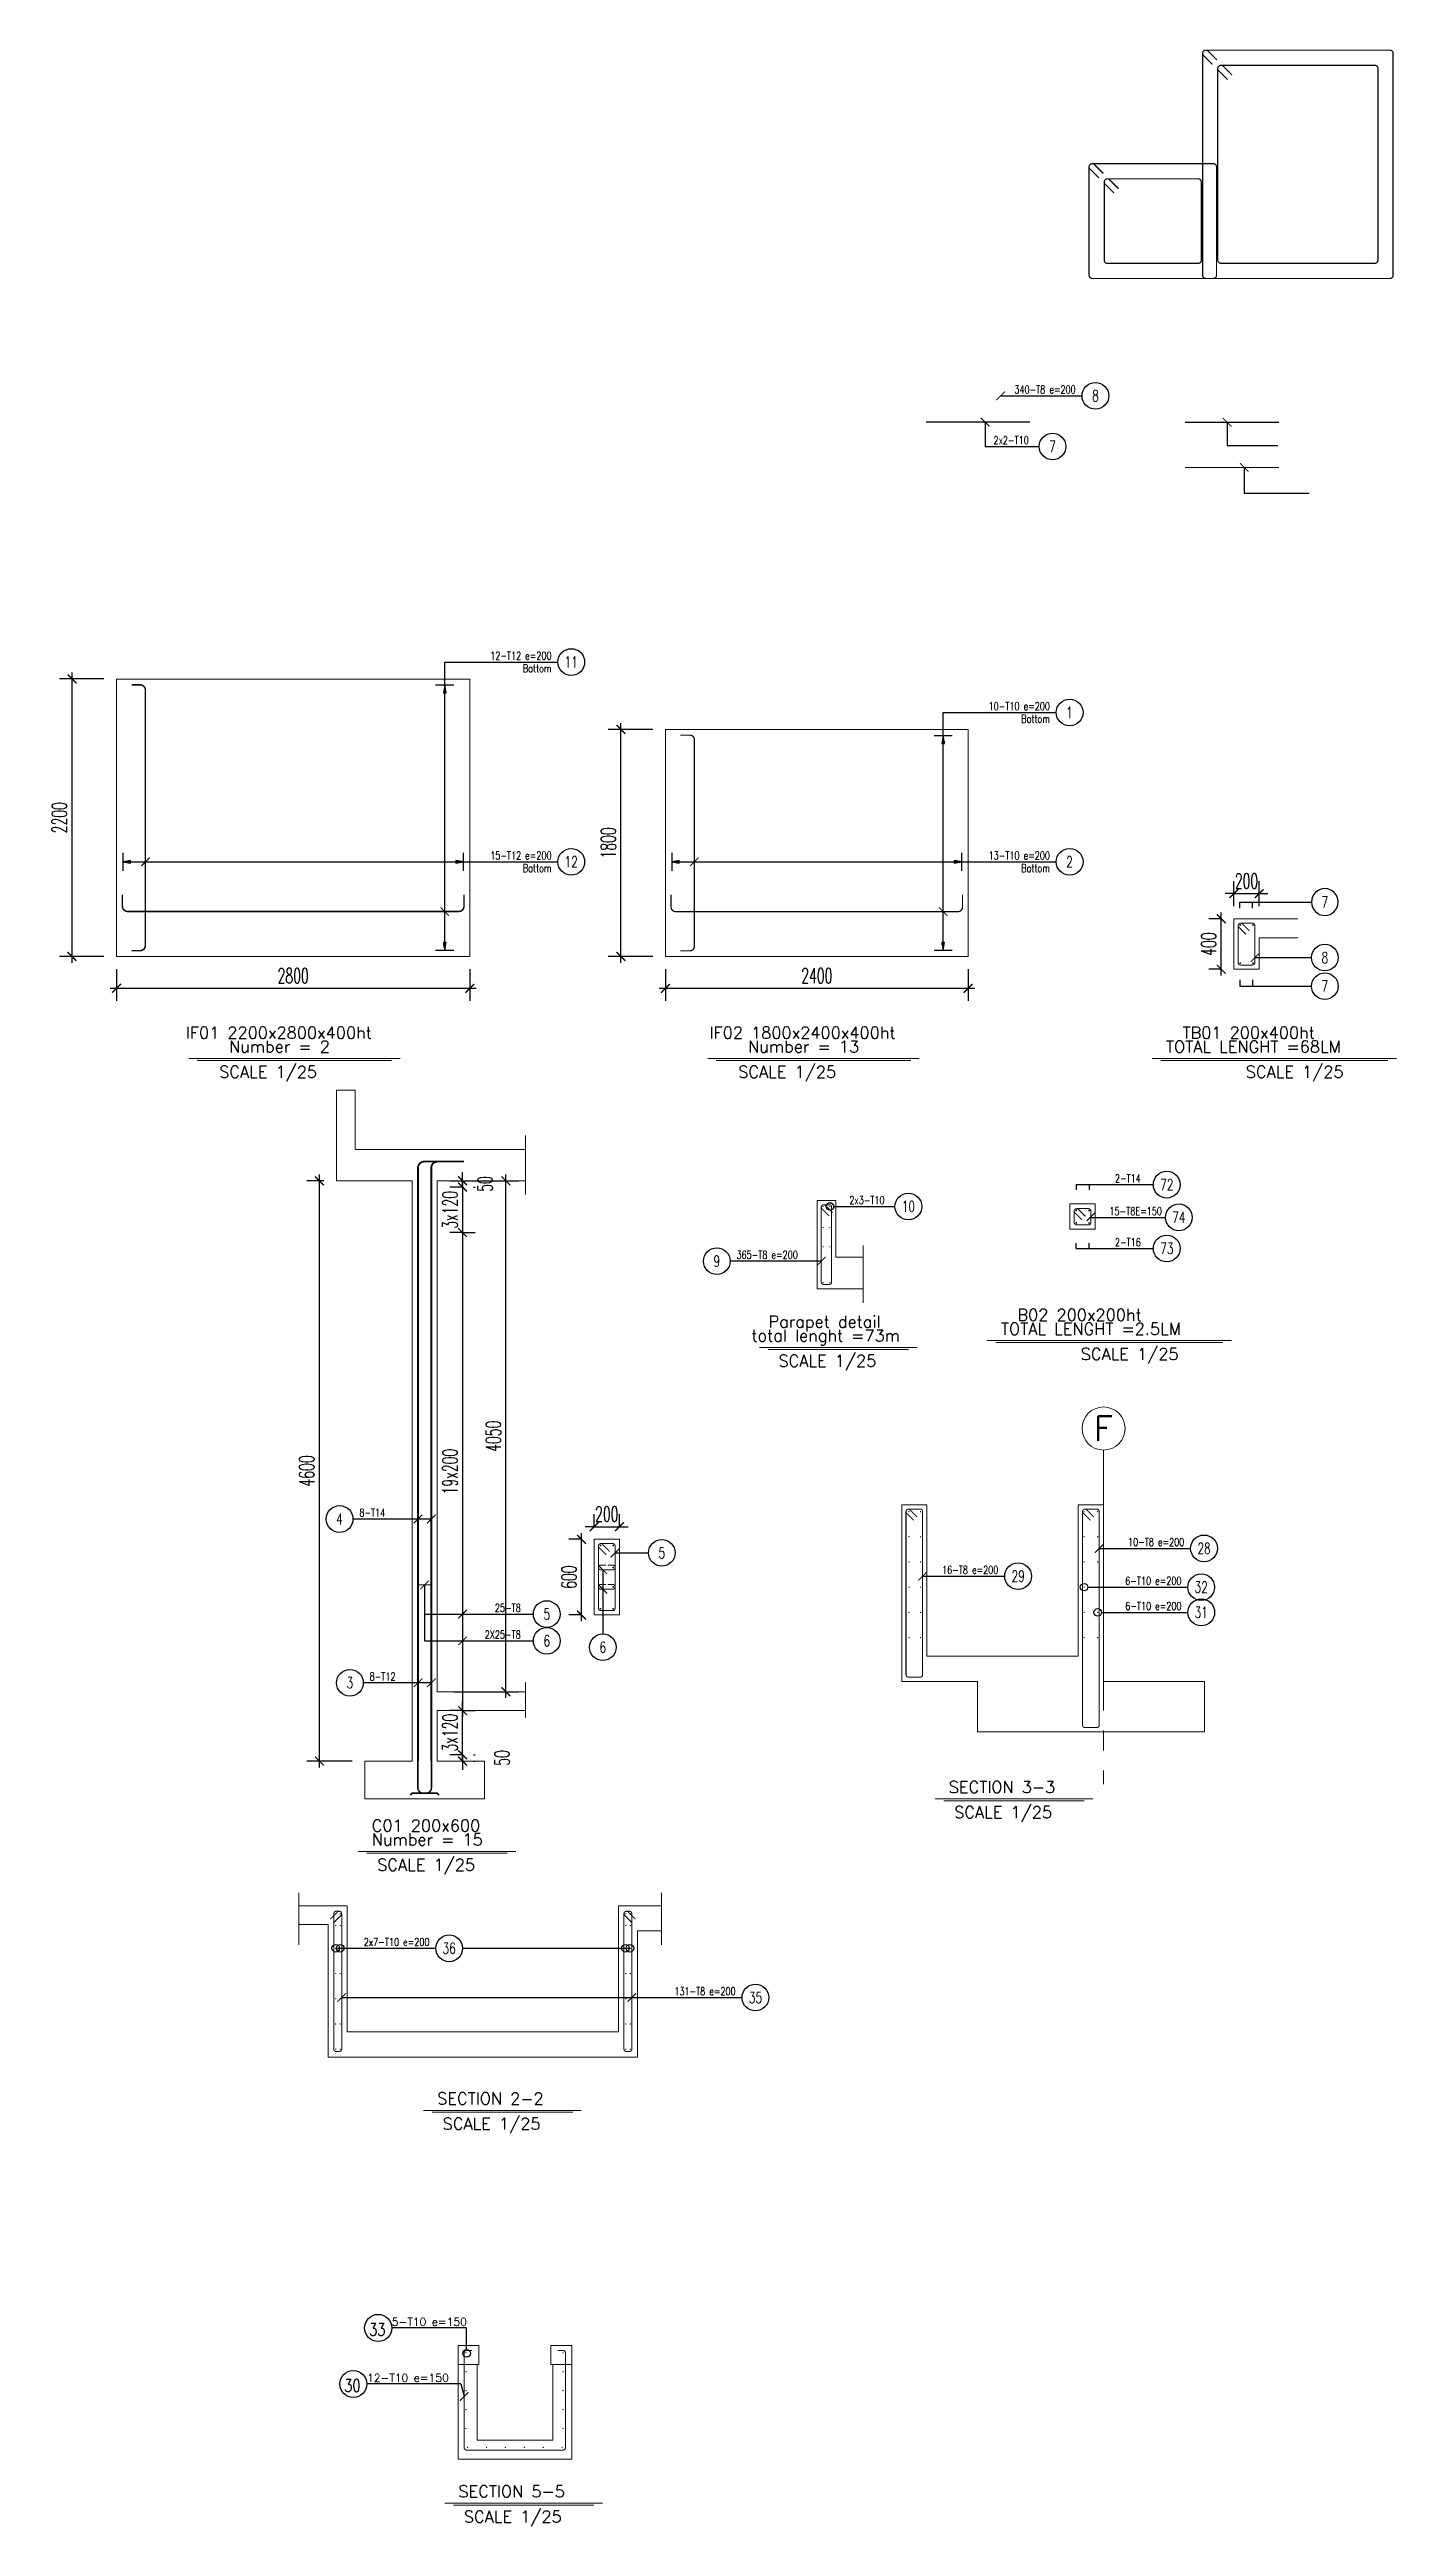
# Model space of a CAD drawing. Extents: x 2556046 to 2673391, y -921360 to -863964.
# Drawn here: x 2660802 to 2671479, y -883601 to -863964 of the extents above; entities that cross this region are included whole.
import ezdxf
from ezdxf.enums import TextEntityAlignment as Align

# ---------------------------------------------------------------- set-up
doc = ezdxf.new("R2010")
doc.units = 0
doc.header["$LTSCALE"] = 500
doc.header["$PDMODE"] = 98
doc.header["$PDSIZE"] = -0.01
doc.linetypes.add('CENTER', pattern=[50.8, 31.75, -6.35, 6.35, -6.35])
for name, color, linetype, lineweight in [('A-GRID', 1, 'CENTER', 9), ('A-GRID-IDEN', 10, 'Continuous', 9), ('CONCRETE', 254, 'Continuous', 9), ('EN05 - Text', 4, 'Continuous', 20), ('goe-cotes', 115, 'Continuous', 13)]:
    doc.layers.add(name, color=color, linetype=linetype, lineweight=lineweight)
for name, color, linetype in [('S-ASSOCIATETEXT', 7, 'Continuous'), ('S-RBAR-HA10', 11, 'Continuous'), ('S-RBAR-HA12', 151, 'Continuous'), ('S-RBAR-HA14', 21, 'Continuous'), ('S-RBAR-HA8', 40, 'Continuous'), ('S-RDIMO', 2, 'Continuous'), ('S-SIMPLETEXT', 7, 'Continuous')]:
    doc.layers.add(name, color=color, linetype=linetype)
doc.styles.add('goe-romans', font='ROMANS.shx', dxfattribs={"width": 0.6})
doc.styles.add('ROMANS', font='romans.shx')
doc.styles.add('SIMPLEX', font='simplex_.ttf')
doc.dimstyles.new('goe-50e', dxfattribs={"dimscale": 10, "dimtxt": 12, "dimasz": 7, "dimexe": 10, "dimexo": 10, "dimgap": 4, "dimtad": 1, "dimdec": 1, "dimdsep": 46, "dimtxsty": 'goe-romans', "dimblk": 'ARCHTICK', "dimcen": 4, "dimdle": 5, "dimclrt": 256, "dimazin": 0, "dimtfac": 1, "dimtdec": 1, "dimtix": 1, "dimtmove": 2, "dimatfit": 3, "dimldrblk": 'ARCHTICK', "dimfxl": 5, "dimtfillclr": 256, "dimtolj": 1, "dimarcsym": 0})

msp = doc.modelspace()

# ---------------------------------------------------------------- texts
at = {"color": 140, "char_height": 62.5, "attachment_point": 1, "style": 'ROMANS'}
for s, insert in [('5-T10 e=150', (2663515.5, -881948.01)), ('12-T10 e=150', (2663318.42, -882392.08))]:
    msp.add_mtext(s, dxfattribs=dict(at, insert=insert))
at = {"color": 140, "style": 'ROMANS', "width": 0.75}
for tag, height, p in [('2-T14', 62.5, (2669452.18, -872963.58)), ('15-T8E=150', 62.5, (2669620.08, -873222.99)), ('2-T16', 62.5, (2669452.18, -873469.56)), ('25-T8', 62.5, (2664536.92, -876368.3)), ('2X25-T8', 62.5, (2664536.92, -876580.3)), ('33', 100.17, (2663463.89, -882120.5)), ('30', 100.17, (2663266.8, -882564.56))]:
    msp.add_attdef(tag, text='', height=height, dxfattribs=at).set_placement(p, align=Align.BOTTOM_RIGHT)
at = {"color": 140, "style": 'ROMANS', "width": 0.7}
for tag, p in [('72', (2669658.18, -872963.15)), ('74', (2669753.94, -873222.56)), ('73', (2669658.18, -873469.12)), ('5', (2664742.92, -876367.87)), ('6', (2664742.92, -876579.87))]:
    msp.add_attdef(tag, text='', height=87.5, dxfattribs=at).set_placement(p, align=Align.MIDDLE)
at = {"layer": 'EN05 - Text', "color": 4, "linetype": 'Continuous', "lineweight": 0, "ltscale": 100, "style": 'ROMANS'}
for s, p in [('IF01 2200x2800x400ht', (2661882.07, -871805.24)), ('Number = 2 ', (2662224.74, -871915.67)), ('IF02 1800x2400x400ht', (2666033.42, -871805.24)), ('Number = 13 ', (2666339.78, -871915.67)), ('TOTAL LENGHT =68LM  ', (2669651.68, -871915.67)), ('TB01 200x400ht', (2669783.21, -871805.24)), ('SCALE 1/25', (2662146.59, -872115.45)), ('SCALE 1/25', (2666261.63, -872115.45)), ('SCALE 1/25', (2670284.76, -872115.45)), ('Parapet detail', (2666500.55, -874096.41)), ('TOTAL LENGHT =2.5LM  ', (2668343.42, -874152.92)), ('B02 200x200ht', (2668474.96, -874042.5)), ('total lenght =73m ', (2666365.62, -874206.84)), ('SCALE 1/25', (2668976.5, -874352.71)), ('SCALE 1/25', (2666580.29, -874406.62)), ('SECTION 3-3', (2667930.28, -877785.77)), ('SCALE 1/25', (2667973.5, -877985.55)), ('C01 200x600', (2663355.98, -878091.86)), ('Number = 15 ', (2663355.98, -878202.29)), ('SCALE 1/25', (2663399.19, -878402.07)), ('SECTION 2-2', (2663875.01, -880255.25)), ('SCALE 1/25', (2663918.22, -880455.03)), ('SECTION 5-5', (2664043.02, -883370.22)), ('SCALE 1/25', (2664086.24, -883570))]:
    msp.add_text(s, height=93.75, dxfattribs=at).set_placement(p)

# ---------------------------------------------------------------- blocks, each defined once
blk = doc.blocks.new('*X10')
at = {"color": 0}
for p, q in [((0, 0), (2.5, 0)), ((0.9, 0.15), (2.5, 0.15)), ((1.8, 0.3), (2.5, 0.3)), ((0.9, -0.15), (2.5, -0.15)), ((1.8, -0.3), (2.5, -0.3))]:
    blk.add_line(p, q, dxfattribs=at)
blk = doc.blocks.new('CADF_02')
at = {"layer": 'S-RDIMO'}
blk.add_line((0, 2.88), (0, -2.88), dxfattribs=at)
blk.add_lwpolyline([(0, 0), (2.4, -0.4), (2.4, 0.4)], close=True, dxfattribs=at)
at = {"layer": 'S-RDIMO', "xscale": 0.96, "yscale": 0.96, "zscale": 0.96}
blk.add_blockref('*X10', (0, 0), dxfattribs=at)
blk = doc.blocks.new('cadf_03')
at = {"layer": 'S-RDIMO'}
blk.add_blockref('CADF_02', (0, 0), dxfattribs=at)
blk = doc.blocks.new('cadf_04')
at = {"const_width": 0.32}
blk.add_lwpolyline([(1.36, 1.36), (-1.36, -1.36)], dxfattribs=at)
blk = doc.blocks.new('cadf_05')
at = {"color": 140}
blk.add_circle((0, 0), 4.24, dxfattribs=at)
at = {"color": 140, "style": 'ROMANS', "width": 0.75}
for tag, p in [('$COM1', (-8.24, 2.03)), ('$COM2', (-8.24, -4.24))]:
    blk.add_attdef(tag, text='', height=2.5, dxfattribs=at).set_placement(p, align=Align.BOTTOM_RIGHT)
at = {"color": 140, "style": 'ROMANS', "width": 0.7}
blk.add_attdef('$NUM', text='', height=3.5, dxfattribs=at).set_placement((0, 0), align=Align.MIDDLE)
blk = doc.blocks.new('_ArchTick')
at = {"color": 0, "linetype": 'ByBlock', "const_width": 0.15}
blk.add_lwpolyline([(-0.5, -0.5), (0.5, 0.5)], dxfattribs=at)
blk = doc.blocks.new('*D15')
at = {"layer": 'Defpoints', "color": 0, "transparency": 16777216}
for p in [(2665684, -871154), (2668084, -871154), (2665684, -871407)]:
    blk.add_point(p, dxfattribs=at)
at = {"layer": 'goe-cotes', "color": 0, "lineweight": -2, "transparency": 16777216}
for p, q in [((2665684, -871254), (2665684, -871507)), ((2668084, -871254), (2668084, -871507)), ((2668134, -871407), (2665634, -871407))]:
    blk.add_line(p, q, dxfattribs=at)
at = {"layer": 'goe-cotes', "color": 0, "lineweight": -2, "transparency": 16777216, "xscale": 70, "yscale": 70, "zscale": 70, "rotation": 180}
blk.add_blockref('_ArchTick', (2665684, -871407), dxfattribs=at)
at = {"layer": 'goe-cotes', "color": 0, "lineweight": -2, "transparency": 16777216, "xscale": 70, "yscale": 70, "zscale": 70}
blk.add_blockref('_ArchTick', (2668084, -871407), dxfattribs=at)
at = {"layer": 'goe-cotes', "transparency": 16777216, "insert": (2666884, -871307), "char_height": 120, "attachment_point": 5, "style": 'goe-romans'}
blk.add_mtext('\\A1;2400', dxfattribs=at)
blk = doc.blocks.new('*D16')
at = {"layer": 'Defpoints', "color": 0, "transparency": 16777216}
for p in [(2665331, -869354), (2665684, -869354), (2665684, -871154)]:
    blk.add_point(p, dxfattribs=at)
at = {"layer": 'goe-cotes', "color": 0, "lineweight": -2, "transparency": 16777216}
for p, q in [((2665331, -871204), (2665331, -869304)), ((2665584, -869354), (2665231, -869354)), ((2665584, -871154), (2665231, -871154))]:
    blk.add_line(p, q, dxfattribs=at)
at = {"layer": 'goe-cotes', "color": 0, "lineweight": -2, "transparency": 16777216, "xscale": 70, "yscale": 70, "zscale": 70}
for p, rotation in [((2665331, -869354), 90), ((2665331, -871154), 270)]:
    blk.add_blockref('_ArchTick', p, dxfattribs=dict(at, rotation=rotation))
at = {"layer": 'goe-cotes', "transparency": 16777216, "insert": (2665231, -870254), "char_height": 120, "attachment_point": 5, "rotation": 90, "style": 'goe-romans'}
blk.add_mtext('\\A1;1800', dxfattribs=at)
blk = doc.blocks.new('*D17')
at = {"layer": 'Defpoints', "color": 0, "transparency": 16777216}
for p in [(2663875, -872933), (2664419, -872933), (2663907, -876983)]:
    blk.add_point(p, dxfattribs=at)
at = {"layer": 'goe-cotes', "color": 0, "lineweight": -2, "transparency": 16777216}
for p, q in [((2663975, -872933), (2664519, -872933)), ((2664419, -877033), (2664419, -872883)), ((2664007, -876983), (2664519, -876983))]:
    blk.add_line(p, q, dxfattribs=at)
at = {"layer": 'goe-cotes', "color": 0, "lineweight": -2, "transparency": 16777216, "xscale": 70, "yscale": 70, "zscale": 70}
for p, rotation in [((2664419, -872933), 90), ((2664419, -876983), 270)]:
    blk.add_blockref('_ArchTick', p, dxfattribs=dict(at, rotation=rotation))
at = {"layer": 'goe-cotes', "transparency": 16777216, "insert": (2664319, -874958), "char_height": 120, "attachment_point": 5, "rotation": 90, "style": 'goe-romans'}
blk.add_mtext('\\A1;4050', dxfattribs=at)
blk = doc.blocks.new('*D18')
at = {"layer": 'Defpoints', "color": 0, "transparency": 16777216}
for p in [(2662941, -872933), (2663075, -872933), (2663300, -877533)]:
    blk.add_point(p, dxfattribs=at)
at = {"layer": 'goe-cotes', "color": 0, "lineweight": -2, "transparency": 16777216}
for p, q in [((2662975, -872933), (2662841, -872933)), ((2662941, -877583), (2662941, -872883)), ((2663200, -877533), (2662841, -877533))]:
    blk.add_line(p, q, dxfattribs=at)
at = {"layer": 'goe-cotes', "color": 0, "lineweight": -2, "transparency": 16777216, "xscale": 70, "yscale": 70, "zscale": 70}
for p, rotation in [((2662941, -872933), 90), ((2662941, -877533), 270)]:
    blk.add_blockref('_ArchTick', p, dxfattribs=dict(at, rotation=rotation))
at = {"layer": 'goe-cotes', "transparency": 16777216, "insert": (2662841, -875233), "char_height": 120, "attachment_point": 5, "rotation": 90, "style": 'goe-romans'}
blk.add_mtext('\\A1;4600', dxfattribs=at)
blk = doc.blocks.new('*D19')
at = {"layer": 'Defpoints', "color": 0, "transparency": 16777216}
for p in [(2664063, -877483), (2664063, -877533), (2664076, -877483)]:
    blk.add_point(p, dxfattribs=at)
at = {"layer": 'goe-cotes', "color": 0, "lineweight": -2, "transparency": 16777216}
for p, q in [((2664076, -877483), (2664076, -877413)), ((2664076, -877533), (2664076, -877483)), ((2664076, -877533), (2664076, -877603)), ((2664163, -877483), (2664176, -877483)), ((2664163, -877533), (2664176, -877533))]:
    blk.add_line(p, q, dxfattribs=at)
at = {"layer": 'goe-cotes', "color": 0, "lineweight": -2, "transparency": 16777216, "xscale": 70, "yscale": 70, "zscale": 70}
for p, rotation in [((2664076, -877483), 270), ((2664076, -877533), 90)]:
    blk.add_blockref('_ArchTick', p, dxfattribs=dict(at, rotation=rotation))
at = {"layer": 'goe-cotes', "transparency": 16777216, "insert": (2664389, -877508), "char_height": 120, "attachment_point": 5, "rotation": 90, "style": 'goe-romans'}
blk.add_mtext('\\A1;50', dxfattribs=at)
blk = doc.blocks.new('*D20')
at = {"layer": 'Defpoints', "color": 0, "transparency": 16777216}
for p in [(2664076, -877133), (2664176, -877133), (2664176, -877483)]:
    blk.add_point(p, dxfattribs=at)
at = {"layer": 'goe-cotes', "color": 0, "lineweight": -2, "transparency": 16777216}
for p, q in [((2664076, -877133), (2663976, -877133)), ((2664076, -877133), (2664076, -877063)), ((2664076, -877483), (2664076, -877133)), ((2664076, -877483), (2663976, -877483)), ((2664076, -877483), (2664076, -877553))]:
    blk.add_line(p, q, dxfattribs=at)
at = {"layer": 'goe-cotes', "color": 0, "lineweight": -2, "transparency": 16777216, "xscale": 70, "yscale": 70, "zscale": 70}
for p, rotation in [((2664076, -877133), 270), ((2664076, -877483), 90)]:
    blk.add_blockref('_ArchTick', p, dxfattribs=dict(at, rotation=rotation))
at = {"layer": 'goe-cotes', "transparency": 16777216, "insert": (2663976, -877308), "char_height": 120, "attachment_point": 5, "rotation": 90, "style": 'goe-romans'}
blk.add_mtext('\\A1;3x120', dxfattribs=at)
blk = doc.blocks.new('*D22')
at = {"layer": 'Defpoints', "color": 0, "transparency": 16777216}
for p in [(2664063, -872933), (2664063, -872983), (2664076, -872983)]:
    blk.add_point(p, dxfattribs=at)
at = {"layer": 'goe-cotes', "color": 0, "lineweight": -2, "transparency": 16777216}
for p, q in [((2664076, -872933), (2664076, -872863)), ((2664076, -872933), (2664076, -872983)), ((2664076, -872983), (2664076, -873053)), ((2664163, -872933), (2664176, -872933)), ((2664163, -872983), (2664176, -872983))]:
    blk.add_line(p, q, dxfattribs=at)
at = {"layer": 'goe-cotes', "color": 0, "lineweight": -2, "transparency": 16777216, "xscale": 70, "yscale": 70, "zscale": 70}
for p, rotation in [((2664076, -872933), 270), ((2664076, -872983), 90)]:
    blk.add_blockref('_ArchTick', p, dxfattribs=dict(at, rotation=rotation))
at = {"layer": 'goe-cotes', "transparency": 16777216, "insert": (2664254, -872958), "char_height": 120, "attachment_point": 5, "rotation": 90, "style": 'goe-romans'}
blk.add_mtext('\\A1;50', dxfattribs=at)
blk = doc.blocks.new('*D21')
at = {"layer": 'Defpoints', "color": 0, "transparency": 16777216}
for p in [(2664176, -872983), (2664076, -873343), (2664176, -873343)]:
    blk.add_point(p, dxfattribs=at)
at = {"layer": 'goe-cotes', "color": 0, "lineweight": -2, "transparency": 16777216}
for p, q in [((2664076, -872983), (2663976, -872983)), ((2664076, -872983), (2664076, -872913)), ((2664076, -872983), (2664076, -873343)), ((2664076, -873343), (2663976, -873343)), ((2664076, -873343), (2664076, -873413))]:
    blk.add_line(p, q, dxfattribs=at)
at = {"layer": 'goe-cotes', "color": 0, "lineweight": -2, "transparency": 16777216, "xscale": 70, "yscale": 70, "zscale": 70}
for p, rotation in [((2664076, -872983), 270), ((2664076, -873343), 90)]:
    blk.add_blockref('_ArchTick', p, dxfattribs=dict(at, rotation=rotation))
at = {"layer": 'goe-cotes', "transparency": 16777216, "insert": (2663976, -873163), "char_height": 120, "attachment_point": 5, "rotation": 90, "style": 'goe-romans'}
blk.add_mtext('\\A1;3x120', dxfattribs=at)
blk = doc.blocks.new('*D23')
at = {"layer": 'Defpoints', "color": 0, "transparency": 16777216}
for p in [(2663976, -873343), (2663976, -877133), (2664076, -877133)]:
    blk.add_point(p, dxfattribs=at)
at = {"layer": 'goe-cotes', "color": 0, "lineweight": -2, "transparency": 16777216}
for p, q in [((2664076, -873293), (2664076, -877183)), ((2664076, -873343), (2664176, -873343)), ((2664076, -877133), (2664176, -877133))]:
    blk.add_line(p, q, dxfattribs=at)
at = {"layer": 'goe-cotes', "color": 0, "lineweight": -2, "transparency": 16777216, "xscale": 70, "yscale": 70, "zscale": 70}
for p, rotation in [((2664076, -873343), 90), ((2664076, -877133), 270)]:
    blk.add_blockref('_ArchTick', p, dxfattribs=dict(at, rotation=rotation))
at = {"layer": 'goe-cotes', "transparency": 16777216, "insert": (2663976, -875238), "char_height": 120, "attachment_point": 5, "rotation": 90, "style": 'goe-romans'}
blk.add_mtext('\\A1;19x200', dxfattribs=at)
blk = doc.blocks.new('*D24')
at = {"layer": 'Defpoints', "color": 0, "transparency": 16777216}
for p in [(2665119, -875775), (2665319, -875675), (2665319, -875775)]:
    blk.add_point(p, dxfattribs=at)
at = {"layer": 'goe-cotes', "color": 0, "lineweight": -2, "transparency": 16777216}
for p, q in [((2665119, -875675), (2665119, -875575)), ((2665319, -875675), (2665319, -875575)), ((2665119, -875675), (2665049, -875675)), ((2665119, -875675), (2665319, -875675)), ((2665319, -875675), (2665389, -875675))]:
    blk.add_line(p, q, dxfattribs=at)
at = {"layer": 'goe-cotes', "color": 0, "lineweight": -2, "transparency": 16777216, "xscale": 70, "yscale": 70, "zscale": 70}
blk.add_blockref('_ArchTick', (2665119, -875675), dxfattribs=at)
at = {"layer": 'goe-cotes', "color": 0, "lineweight": -2, "transparency": 16777216, "xscale": 70, "yscale": 70, "zscale": 70, "rotation": 180}
blk.add_blockref('_ArchTick', (2665319, -875675), dxfattribs=at)
at = {"layer": 'goe-cotes', "transparency": 16777216, "insert": (2665219, -875575), "char_height": 120, "attachment_point": 5, "style": 'goe-romans'}
blk.add_mtext('\\A1;200', dxfattribs=at)
blk = doc.blocks.new('*D25')
at = {"layer": 'Defpoints', "color": 0, "transparency": 16777216}
for p in [(2665019, -875775), (2665119, -875775), (2665119, -876375)]:
    blk.add_point(p, dxfattribs=at)
at = {"layer": 'goe-cotes', "color": 0, "lineweight": -2, "transparency": 16777216}
for p, q in [((2665019, -875775), (2664919, -875775)), ((2665019, -876425), (2665019, -875725)), ((2665019, -876375), (2664919, -876375))]:
    blk.add_line(p, q, dxfattribs=at)
at = {"layer": 'goe-cotes', "color": 0, "lineweight": -2, "transparency": 16777216, "xscale": 70, "yscale": 70, "zscale": 70}
for p, rotation in [((2665019, -875775), 90), ((2665019, -876375), 270)]:
    blk.add_blockref('_ArchTick', p, dxfattribs=dict(at, rotation=rotation))
at = {"layer": 'goe-cotes', "transparency": 16777216, "insert": (2664919, -876075), "char_height": 120, "attachment_point": 5, "rotation": 90, "style": 'goe-romans'}
blk.add_mtext('\\A1;600', dxfattribs=at)
blk = doc.blocks.new('cadf_09')
at = {"color": 10}
blk.add_circle((0, 0), 4.24, dxfattribs=at)
at = {"color": 10, "style": 'ROMANS', "width": 0.7}
blk.add_attdef('$REP', text='', height=3.5, dxfattribs=at).set_placement((0, 0), align=Align.MIDDLE)
at = {"color": 10, "style": 'ROMANS', "width": 0.75}
for p in [(8.24, 1.59), (8.24, -4.73)]:
    blk.add_attdef('$COM', text='', height=2.5, dxfattribs=at).set_placement(p, align=Align.BOTTOM_LEFT)
blk = doc.blocks.new('*D27')
at = {"layer": 'Defpoints', "color": 0, "transparency": 16777216}
for p in [(2670390.44619, -870655.91658), (2670190.44619, -870855.91658), (2670390.44619, -870855.91658)]:
    blk.add_point(p, dxfattribs=at)
at = {"layer": 'goe-cotes', "color": 0, "lineweight": -2, "transparency": 16777216}
for p, q in [((2670190.44619, -870655.91658), (2670120.44619, -870655.91658)), ((2670190.44619, -870755.91658), (2670190.44619, -870555.91658)), ((2670190.44619, -870655.91658), (2670390.44619, -870655.91658)), ((2670390.44619, -870755.91658), (2670390.44619, -870555.91658)), ((2670390.44619, -870655.91658), (2670460.44619, -870655.91658))]:
    blk.add_line(p, q, dxfattribs=at)
at = {"layer": 'goe-cotes', "color": 0, "lineweight": -2, "transparency": 16777216, "xscale": 70, "yscale": 70, "zscale": 70}
blk.add_blockref('_ArchTick', (2670190.44619, -870655.91658), dxfattribs=at)
at = {"layer": 'goe-cotes', "color": 0, "lineweight": -2, "transparency": 16777216, "xscale": 70, "yscale": 70, "zscale": 70, "rotation": 180}
blk.add_blockref('_ArchTick', (2670390.44619, -870655.91658), dxfattribs=at)
at = {"layer": 'goe-cotes', "transparency": 16777216, "insert": (2670290.44619, -870555.91658), "char_height": 120, "attachment_point": 5, "style": 'goe-romans'}
blk.add_mtext('\\A1;200', dxfattribs=at)
blk = doc.blocks.new('*D28')
at = {"layer": 'Defpoints', "color": 0, "transparency": 16777216}
for p in [(2670090.44619, -870855.91658), (2670190.44619, -870855.91658), (2670190.44619, -871255.91658)]:
    blk.add_point(p, dxfattribs=at)
at = {"layer": 'goe-cotes', "color": 0, "lineweight": -2, "transparency": 16777216}
for p, q in [((2670090.44619, -870855.91658), (2669990.44619, -870855.91658)), ((2670090.44619, -871305.91658), (2670090.44619, -870805.91658)), ((2670090.44619, -871255.91658), (2669990.44619, -871255.91658))]:
    blk.add_line(p, q, dxfattribs=at)
at = {"layer": 'goe-cotes', "color": 0, "lineweight": -2, "transparency": 16777216, "xscale": 70, "yscale": 70, "zscale": 70}
for p, rotation in [((2670090.44619, -870855.91658), 90), ((2670090.44619, -871255.91658), 270)]:
    blk.add_blockref('_ArchTick', p, dxfattribs=dict(at, rotation=rotation))
at = {"layer": 'goe-cotes', "transparency": 16777216, "insert": (2669990.44619, -871055.91658), "char_height": 120, "attachment_point": 5, "rotation": 90, "style": 'goe-romans'}
blk.add_mtext('\\A1;400', dxfattribs=at)
blk = doc.blocks.new('*D42')
at = {"layer": 'Defpoints', "color": 0, "transparency": 16777216}
for p in [(2661333, -871154), (2664133, -871154), (2661333, -871407)]:
    blk.add_point(p, dxfattribs=at)
at = {"layer": 'goe-cotes', "color": 0, "lineweight": -2, "transparency": 16777216}
for p, q in [((2661333, -871254), (2661333, -871507)), ((2664133, -871254), (2664133, -871507)), ((2664183, -871407), (2661283, -871407))]:
    blk.add_line(p, q, dxfattribs=at)
at = {"layer": 'goe-cotes', "color": 0, "lineweight": -2, "transparency": 16777216, "xscale": 70, "yscale": 70, "zscale": 70, "rotation": 180}
blk.add_blockref('_ArchTick', (2661333, -871407), dxfattribs=at)
at = {"layer": 'goe-cotes', "color": 0, "lineweight": -2, "transparency": 16777216, "xscale": 70, "yscale": 70, "zscale": 70}
blk.add_blockref('_ArchTick', (2664133, -871407), dxfattribs=at)
at = {"layer": 'goe-cotes', "transparency": 16777216, "insert": (2662733, -871307), "char_height": 120, "attachment_point": 5, "style": 'goe-romans'}
blk.add_mtext('\\A1;2800', dxfattribs=at)
blk = doc.blocks.new('*D43')
at = {"layer": 'Defpoints', "color": 0, "transparency": 16777216}
for p in [(2660980, -868954), (2661333, -868954), (2661333, -871154)]:
    blk.add_point(p, dxfattribs=at)
at = {"layer": 'goe-cotes', "color": 0, "lineweight": -2, "transparency": 16777216}
for p, q in [((2661233, -868954), (2660880, -868954)), ((2660980, -871204), (2660980, -868904)), ((2661233, -871154), (2660880, -871154))]:
    blk.add_line(p, q, dxfattribs=at)
at = {"layer": 'goe-cotes', "color": 0, "lineweight": -2, "transparency": 16777216, "xscale": 70, "yscale": 70, "zscale": 70}
for p, rotation in [((2660980, -868954), 90), ((2660980, -871154), 270)]:
    blk.add_blockref('_ArchTick', p, dxfattribs=dict(at, rotation=rotation))
at = {"layer": 'goe-cotes', "transparency": 16777216, "insert": (2660880, -870054), "char_height": 120, "attachment_point": 5, "rotation": 90, "style": 'goe-romans'}
blk.add_mtext('\\A1;2200', dxfattribs=at)
blk = doc.blocks.new('AX-HL')
at = {"color": 1}
blk.add_circle((-0.35, 0), 0.35, dxfattribs=at)
at = {"color": 6, "style": 'SIMPLEX', "width": 0.430328}
blk.add_attdef('N-F', text='', height=0.4, dxfattribs=at).set_placement((-0.6, -0.2), (-0.1, -0.2), align=Align.FIT)
at = {"color": 6, "style": 'SIMPLEX'}
blk.add_attdef('N', text='', height=0.4, dxfattribs=at).set_placement((-0.35, 0), align=Align.MIDDLE)

# ---------------------------------------------------------------- dimensions: what is measured, and where the dimension line sits
at = {"layer": 'goe-cotes'}
for base, p1, p2, picture, middle in [((2660980.39, -868954.38), (2661333.24, -871154.38), (2661333.24, -868954.38), '*D43', (2660880.39, -870054.38)), ((2665331.28, -869354.38), (2665684.12, -871154.38), (2665684.12, -869354.38), '*D16', (2665231.28, -870254.38)), ((2662940.97, -872933.3), (2663300.16, -877533.3), (2663075.16, -872933.3), '*D18', (2662840.97, -875233.3)), ((2664419.35, -872933.3), (2663907.4, -876983.3), (2663875.16, -872933.3), '*D17', (2664319.35, -874958.3))]:
    dim = msp.add_linear_dim(base=base, p1=p1, p2=p2, angle=90, dimstyle='goe-50e', dxfattribs=at)
    dim.commit()
    dim.dimension.update_dxf_attribs({"geometry": picture, "text_midpoint": middle})
for p1, p2, distance, picture, middle in [((2670190.45, -870855.92), (2670390.45, -870855.92), 200, '*D27', (2670290.45, -870555.92)), ((2670190.45, -871255.92), (2670190.45, -870855.92), 100, '*D28', (2669990.45, -871055.92)), ((2665119.05, -875774.66), (2665319.05, -875774.66), 100, '*D24', (2665219.05, -875574.66)), ((2665119.05, -876374.66), (2665119.05, -875774.66), 100, '*D25', (2664919.05, -876074.66))]:
    dim = msp.add_aligned_dim(p1=p1, p2=p2, distance=distance, dimstyle='goe-50e', dxfattribs=at)
    dim.commit()
    dim.dimension.update_dxf_attribs({"geometry": picture, "text_midpoint": middle})
for base, p1, p2, picture, middle in [((2661333.24, -871406.75), (2664133.24, -871154.38), (2661333.24, -871154.38), '*D42', (2662733.24, -871306.75)), ((2665684.12, -871406.75), (2668084.12, -871154.38), (2665684.12, -871154.38), '*D15', (2666884.12, -871306.75))]:
    dim = msp.add_linear_dim(base=base, p1=p1, p2=p2, dimstyle='goe-50e', dxfattribs=at)
    dim.commit()
    dim.dimension.update_dxf_attribs({"geometry": picture, "text_midpoint": middle})
for base, p1, p2, angle, picture, middle in [((2664076.01, -872983.3), (2664062.66, -872933.3), (2664062.66, -872983.3), 270, '*D22', (2664254.41, -872958.3)), ((2664076.01, -877483.3), (2664062.66, -877533.3), (2664062.66, -877483.3), 90, '*D19', (2664388.71, -877508.3))]:
    dim = msp.add_linear_dim(base=base, p1=p1, p2=p2, angle=angle, dimstyle='goe-50e', dxfattribs=at)
    dim.commit()
    dim.dimension.update_dxf_attribs({"geometry": picture, "text_midpoint": middle, "dimtype": 160})
for base, p1, p2, angle, text, picture, middle in [((2664076.01, -873343.3), (2664176.01, -872983.3), (2664176.01, -873343.3), 270, '3x120', '*D21', (2663976.01, -873163.3)), ((2664076.01, -877133.3), (2663976.01, -873343.3), (2663976.01, -877133.3), 90, '19x200', '*D23', (2663976.01, -875238.3)), ((2664076.01, -877133.3), (2664176.01, -877483.3), (2664176.01, -877133.3), 90, '3x120', '*D20', (2663976.01, -877308.3))]:
    dim = msp.add_linear_dim(base=base, p1=p1, p2=p2, angle=angle, text=text, dimstyle='goe-50e', dxfattribs=at)
    dim.commit()
    dim.dimension.update_dxf_attribs({"geometry": picture, "text_midpoint": middle})

# ---------------------------------------------------------------- linework, layer by layer
at = {"color": 140}
for centre in [(2669658.18, -872963.15), (2669753.94, -873222.56), (2669658.18, -873469.12), (2664742.92, -876367.87), (2664742.92, -876579.87)]:
    msp.add_circle(centre, 106, dxfattribs=at)
at = {"layer": 'A-GRID', "ltscale": 0.05}
msp.add_line((2669157.09, -875067.16), (2669157.09, -877715.35), dxfattribs=at)
at = {"layer": 'CONCRETE', "color": 7, "linetype": 'Continuous', "lineweight": 13}
msp.add_line((2664940.75, -882317.23), (2664890.84, -882317.23), dxfattribs=at)
at = {"layer": 'EN05 - Text', "color": 7, "linetype": 'Continuous', "lineweight": 0, "ltscale": 100}
for p, q in [((2663581.02, -871962.75), (2661904.61, -871962.75)), ((2667696.06, -871962.75), (2666019.65, -871962.75)), ((2671479.12, -871962.75), (2669543.62, -871962.75)), ((2667679.97, -874253.93), (2666429.8, -874253.93)), ((2670170.86, -874200.01), (2668235.36, -874200.01)), ((2669072.39, -877832.86), (2667822.22, -877832.86)), ((2664498.09, -878249.37), (2663247.92, -878249.37)), ((2665017.12, -880302.34), (2663766.95, -880302.34)), ((2665185.14, -883417.3), (2663934.96, -883417.3))]:
    msp.add_line(p, q, dxfattribs=at)
at = {"layer": 'EN05 - Text', "color": 3, "linetype": 'Continuous', "lineweight": 0, "ltscale": 100}
for p, q in [((2663513.2, -871977.75), (2661972.44, -871977.75)), ((2667628.24, -871977.75), (2666087.48, -871977.75)), ((2671411.29, -871977.75), (2669611.44, -871977.75)), ((2670103.03, -874215.01), (2668303.18, -874215.01)), ((2667612.14, -874268.93), (2666497.62, -874268.93)), ((2669004.57, -877847.86), (2667890.04, -877847.86)), ((2664430.27, -878264.37), (2663315.74, -878264.37)), ((2664949.29, -880317.34), (2663834.77, -880317.34)), ((2665117.31, -883432.3), (2664002.79, -883432.3))]:
    msp.add_line(p, q, dxfattribs=at)
at = {"layer": 'goe-cotes'}
for p, q in [((2670697.58, -870855.92), (2670190.45, -870855.92)), ((2670190.45, -870855.92), (2670190.45, -871255.92)), ((2670390.45, -871255.92), (2670390.45, -871005.92)), ((2670697.58, -871005.92), (2670390.45, -871005.92)), ((2670190.45, -871255.92), (2670390.45, -871255.92)), ((2663075.16, -872933.3), (2663075.16, -872213.25)), ((2663075.16, -872213.25), (2663225.16, -872213.25)), ((2663225.16, -872213.25), (2663225.16, -872683.3)), ((2664575.16, -872683.3), (2663225.16, -872683.3)), ((2664575.16, -872572.81), (2664575.16, -873042.2)), ((2663655.67, -872933.3), (2663075.16, -872933.3)), ((2663675.16, -872933.3), (2663655.67, -872933.3)), ((2663675.16, -873418.3), (2663675.16, -872933.3)), ((2663875.16, -876983.3), (2663875.16, -872933.3)), ((2663875.16, -872933.3), (2664575.16, -872933.3)), ((2667035.69, -873088.41), (2666885.69, -873088.41)), ((2666885.69, -873088.41), (2666885.69, -873788.46)), ((2667035.69, -873538.46), (2667035.69, -873088.41)), ((2663675.16, -873418.3), (2663675.16, -877533.3)), ((2667250.26, -873445.39), (2667250.26, -873898.97)), ((2667035.69, -873538.46), (2667250.26, -873538.46)), ((2666885.69, -873788.46), (2667250.26, -873788.46)), ((2667557.09, -876401.65), (2667557.09, -875501.65)), ((2667557.09, -875501.65), (2667757.09, -875501.65)), ((2667757.09, -876701.65), (2667757.09, -875501.65)), ((2668957.09, -876701.65), (2668957.09, -875501.65)), ((2668957.09, -875501.65), (2669157.09, -875501.65)), ((2669157.09, -875501.65), (2669157.09, -876901.65)), ((2667557.09, -876901.65), (2667557.09, -876401.65)), ((2667757.09, -876701.65), (2668957.09, -876701.65)), ((2663875.16, -876983.3), (2664575.16, -876983.3)), ((2664575.16, -876911.52), (2664575.16, -877187.26)), ((2668157.09, -876901.65), (2667557.09, -876901.65)), ((2668157.09, -877301.65), (2668157.09, -876901.65)), ((2669157.09, -876901.65), (2669957.09, -876901.65)), ((2669957.09, -876901.65), (2669957.09, -877301.65)), ((2663875.16, -877533.3), (2663875.16, -877133.3)), ((2663875.16, -877133.3), (2664575.16, -877133.3)), ((2669957.09, -877301.65), (2668157.09, -877301.65)), ((2662776.63, -878577.82), (2662776.63, -878990.61)), ((2663161.48, -878680.06), (2662776.63, -878680.06)), ((2663161.48, -879680.06), (2663161.48, -878680.06)), ((2665311.48, -879680.06), (2665311.48, -878680.06)), ((2665653.47, -878680.06), (2665311.48, -878680.06)), ((2665653.47, -878577.82), (2665653.47, -878990.61)), ((2662776.63, -878830.06), (2663011.48, -878830.06)), ((2663011.48, -879880.06), (2663011.48, -878830.06)), ((2665461.48, -879880.06), (2665461.48, -878880.06)), ((2665461.48, -878880.06), (2665653.47, -878880.06)), ((2665311.48, -879680.06), (2663161.48, -879680.06)), ((2663011.48, -879880.06), (2665461.48, -879880.06)), ((2664190.4, -882317.23), (2664040.04, -882317.23)), ((2664790.82, -882317.23), (2664941.17, -882317.23))]:
    msp.add_line(p, q, dxfattribs=at)
for points in [[(2664133.24, -868954.38), (2661333.24, -868954.38), (2661333.24, -871154.38), (2664133.24, -871154.38)], [(2668084.12, -869354.38), (2665684.12, -869354.38), (2665684.12, -871154.38), (2668084.12, -871154.38)], [(2669090.67, -873116.13), (2669090.67, -873316.13), (2668890.67, -873316.13), (2668890.67, -873116.13)], [(2665319.05, -875774.66), (2665119.05, -875774.66), (2665119.05, -876374.66), (2665319.05, -876374.66)], [(2664940.75, -882167.23), (2664940.76, -882995.17), (2664940.76, -883067.59), (2664040.04, -883067.59), (2664040.04, -882167.23), (2664176.8, -882167.23), (2664204.84, -882167.23), (2664204.84, -882243), (2664204.84, -882317.23), (2664190.4, -882317.23), (2664190.4, -882917.24), (2664396.71, -882917.24), (2664465.98, -882917.73), (2664790.4, -882917.24), (2664790.82, -882317.23), (2664775.96, -882317.23), (2664775.96, -882243), (2664775.96, -882167.23), (2664804, -882167.23)]]:
    msp.add_lwpolyline(points, close=True, dxfattribs=at)
msp.add_lwpolyline([(2663875.16, -877533.3), (2664250.16, -877533.3), (2664250.16, -877833.3), (2663300.16, -877833.3), (2663300.16, -877533.3), (2663675.16, -877533.3)], dxfattribs=at)
at = {"layer": 'S-ASSOCIATETEXT', "color": 140}
for centre in [(2663407.09, -882027.48), (2663210.01, -882471.54)]:
    msp.add_circle(centre, 107.59, dxfattribs=at)
at = {"layer": 'S-RBAR-HA10', "const_width": 10}
for points in [[(2670020.58, -864082.25), (2669949.86, -864011.54, -0.66817864), (2669967.54, -863968.86), (2671427.54, -863968.86, -0.41421356), (2671452.54, -863993.86), (2671452.54, -865753.86, -0.41421356), (2671427.54, -865778.86), (2669967.54, -865778.86, -0.41421356), (2669942.54, -865753.86), (2669942.54, -863993.86, -0.66817864), (2669985.22, -863976.18), (2670055.93, -864046.89)], [(2670140.58, -864202.25), (2670069.86, -864131.54, -0.66817864), (2670087.54, -864088.86), (2671307.54, -864088.86, -0.41421356), (2671332.54, -864113.86), (2671332.54, -865633.86, -0.41421356), (2671307.54, -865658.86), (2670087.54, -865658.86, -0.41421356), (2670062.54, -865633.86), (2670062.54, -864113.86, -0.66817864), (2670105.22, -864096.18), (2670175.93, -864166.89)], [(2669120.58, -864982.25), (2669049.86, -864911.54, -0.66817864), (2669067.54, -864868.86), (2670027.54, -864868.86, -0.41421356), (2670052.54, -864893.86), (2670052.54, -865753.86, -0.41421356), (2670027.54, -865778.86), (2669067.54, -865778.86, -0.41421356), (2669042.54, -865753.86), (2669042.54, -864893.86, -0.66817864), (2669085.22, -864876.18), (2669155.93, -864946.89)], [(2669240.58, -865102.25), (2669169.86, -865031.54, -0.66817864), (2669187.54, -864988.86), (2669907.54, -864988.86, -0.41421356), (2669932.54, -865013.86), (2669932.54, -865633.86, -0.41421356), (2669907.54, -865658.86), (2669187.54, -865658.86, -0.41421356), (2669162.54, -865633.86), (2669162.54, -865013.86, -0.66817864), (2669205.22, -864996.18), (2669275.93, -865066.89)], [(2665803.17, -871109.38), (2665878.17, -871109.38, 0.41421356), (2665913.17, -871074.38), (2665913.17, -869434.38, 0.41421356), (2665878.17, -869399.38), (2665803.17, -869399.38)], [(2665729.12, -870665.32), (2665729.12, -870763.32, 0.41421356), (2665764.12, -870798.32), (2668004.12, -870798.32, 0.41421356), (2668039.12, -870763.32), (2668039.12, -870665.32)]]:
    msp.add_lwpolyline(points, format="xyb", dxfattribs=at)
for points in [[(2667748.51, -866917.45), (2668574.93, -866917.45)], [(2669802.27, -866919.49), (2670547.03, -866919.49)], [(2669802.27, -867277.24), (2670547.03, -867277.24)]]:
    msp.add_lwpolyline(points, dxfattribs=at)
at = {"layer": 'S-RBAR-HA10', "const_width": 5}
for points in [[(2666931.53, -873136.26, 1), (2666936.53, -873136.26, 1)], [(2666984.95, -873136.26, 1), (2666989.95, -873136.26, 1)], [(2666931.53, -873303.7, -1), (2666936.53, -873303.7, -1)], [(2666931.53, -873456, -1), (2666936.53, -873456, -1)], [(2666984.95, -873303.7, -1), (2666989.95, -873303.7, -1)], [(2666984.95, -873456, -1), (2666989.95, -873456, -1)], [(2666931.53, -873740.61, -1), (2666936.53, -873740.61, -1)], [(2666984.95, -873740.61, -1), (2666989.95, -873740.61, -1)], [(2667612.66, -875555.92, 1), (2667617.66, -875555.92, 1)], [(2667703.28, -875555.92, 1), (2667708.28, -875555.92, 1)], [(2669005.5, -875555.92, -1), (2669000.5, -875555.92, -1)], [(2669108.69, -875555.92, 1), (2669113.69, -875555.92, 1)], [(2667612.66, -875754.48, 1), (2667617.66, -875754.48, 1)], [(2667703.28, -875754.48, 1), (2667708.28, -875754.48, 1)], [(2669005.5, -875754.48, -1), (2669000.5, -875754.48, -1)], [(2669108.69, -875754.48, 1), (2669113.69, -875754.48, 1)], [(2667612.66, -875954.48, 1), (2667617.66, -875954.48, 1)], [(2667703.28, -875954.48, 1), (2667708.28, -875954.48, 1)], [(2669005.5, -875954.48, -1), (2669000.5, -875954.48, -1)], [(2669108.69, -875954.48, 1), (2669113.69, -875954.48, 1)], [(2667612.66, -876154.48, 1), (2667617.66, -876154.48, 1)], [(2667703.28, -876154.48, 1), (2667708.28, -876154.48, 1)], [(2669005.5, -876154.48, -1), (2669000.5, -876154.48, -1)], [(2669108.69, -876154.48, 1), (2669113.69, -876154.48, 1)], [(2667612.66, -876354.48, 1), (2667617.66, -876354.48, 1)], [(2667703.28, -876354.48, 1), (2667708.28, -876354.48, 1)], [(2669005.5, -876354.48, -1), (2669000.5, -876354.48, -1)], [(2669108.69, -876354.48, 1), (2669113.69, -876354.48, 1)], [(2667612.66, -876554.48, 1), (2667617.66, -876554.48, 1)], [(2667703.28, -876554.48, 1), (2667708.28, -876554.48, 1)], [(2669005.5, -876554.48, -1), (2669000.5, -876554.48, -1)], [(2669108.69, -876554.48, 1), (2669113.69, -876554.48, 1)], [(2663067.94, -878743.34, 1), (2663072.94, -878743.34, 1)], [(2663103.46, -878743.34, 1), (2663108.46, -878743.34, 1)], [(2665367.94, -878743.34, 1), (2665372.94, -878743.34, 1)], [(2665403.46, -878743.34, 1), (2665408.46, -878743.34, 1)], [(2663067.94, -878837.26, 1), (2663072.94, -878837.26, 1)], [(2663103.46, -878837.26, 1), (2663108.46, -878837.26, 1)], [(2665367.94, -878837.26, 1), (2665372.94, -878837.26, 1)], [(2665403.46, -878837.26, 1), (2665408.46, -878837.26, 1)], [(2663067.94, -879017.61, 1), (2663072.94, -879017.61, 1)], [(2663103.46, -879017.61, 1), (2663108.46, -879017.61, 1)], [(2665367.94, -879017.61, 1), (2665372.94, -879017.61, 1)], [(2665403.46, -879017.61, 1), (2665408.46, -879017.61, 1)], [(2663067.94, -879217.61, 1), (2663072.94, -879217.61, 1)], [(2663103.46, -879217.61, 1), (2663108.46, -879217.61, 1)], [(2665367.94, -879217.61, 1), (2665372.94, -879217.61, 1)], [(2665403.46, -879217.61, 1), (2665408.46, -879217.61, 1)], [(2663067.94, -879417.61, 1), (2663072.94, -879417.61, 1)], [(2663103.46, -879417.61, 1), (2663108.46, -879417.61, 1)], [(2665367.94, -879417.61, 1), (2665372.94, -879417.61, 1)], [(2665403.46, -879417.61, 1), (2665408.46, -879417.61, 1)], [(2663067.94, -879617.61, 1), (2663072.94, -879617.61, 1)], [(2663103.46, -879617.61, 1), (2663108.46, -879617.61, 1)], [(2665367.94, -879617.61, 1), (2665372.94, -879617.61, 1)], [(2665403.46, -879617.61, 1), (2665408.46, -879617.61, 1)], [(2663067.94, -879817.61, 1), (2663072.94, -879817.61, 1)], [(2663103.46, -879817.61, 1), (2663108.46, -879817.61, 1)], [(2665367.94, -879817.61, 1), (2665372.94, -879817.61, 1)], [(2665403.46, -879817.61, 1), (2665408.46, -879817.61, 1)], [(2664100.14, -882224.42, 1), (2664105.14, -882224.42, 1)], [(2664870.06, -882224.42, 1), (2664875.06, -882224.42, 1)], [(2664100.14, -882374.42, 1), (2664105.14, -882374.42, 1)], [(2664870.06, -882374.42, 1), (2664875.06, -882374.42, 1)], [(2664100.14, -882524.42, 1), (2664105.14, -882524.42, 1)], [(2664100.14, -882674.42, 1), (2664105.14, -882674.42, 1)], [(2664870.06, -882524.42, 1), (2664875.06, -882524.42, 1)], [(2664870.06, -882674.42, 1), (2664875.06, -882674.42, 1)], [(2664100.14, -882824.42, 1), (2664105.14, -882824.42, 1)], [(2664870.06, -882824.42, 1), (2664875.06, -882824.42, 1)], [(2664112.99, -882974.42, 1), (2664117.99, -882974.42, 1)], [(2664262.99, -882974.42, 1), (2664267.99, -882974.42, 1)], [(2664412.99, -882974.42, 1), (2664417.99, -882974.42, 1)], [(2664562.99, -882974.42, 1), (2664567.99, -882974.42, 1)], [(2664712.99, -882974.42, 1), (2664717.99, -882974.42, 1)], [(2664862.99, -882974.42, 1), (2664867.99, -882974.42, 1)]]:
    msp.add_lwpolyline(points, format="xyb", close=True, dxfattribs=at)
at = {"layer": 'S-RBAR-HA12', "const_width": 12}
for points in [[(2661452.28, -871108.38), (2661519.28, -871108.38, 0.41421356), (2661561.28, -871066.38), (2661561.28, -869042.38, 0.41421356), (2661519.28, -869000.38), (2661452.28, -869000.38)], [(2661379.24, -870665.32), (2661379.24, -870755.32, 0.41421356), (2661421.24, -870797.32), (2664045.24, -870797.32, 0.41421356), (2664087.24, -870755.32), (2664087.24, -870665.32)], [(2663674.16, -877787.3), (2663787.16, -877787.3, 0.41421356), (2663829.16, -877745.3), (2663829.16, -876633.3)], [(2663876.16, -877787.3), (2663763.16, -877787.3, -0.41421356), (2663721.16, -877745.3), (2663721.16, -876633.3)]]:
    msp.add_lwpolyline(points, format="xyb", dxfattribs=at)
for points in [[(2663678.41, -877785.55), (2663661.44, -877802.52)], [(2663871.92, -877785.55), (2663888.89, -877802.52)]]:
    msp.add_lwpolyline(points, dxfattribs=at)
at = {"layer": 'S-RBAR-HA14', "const_width": 7}
for points in [[(2670236.52, -870904.97, -1), (2670243.52, -870904.97, -1)], [(2670338.41, -870904.97, -1), (2670345.41, -870904.97, -1)], [(2670236.52, -871206.86, 1), (2670243.52, -871206.86, 1)], [(2670338.41, -871206.86, 1), (2670345.41, -871206.86, 1)], [(2668936.74, -873168.57, -1), (2668943.74, -873168.57, -1)], [(2668936.74, -873267.08, 1), (2668943.74, -873267.08, 1)], [(2669038.64, -873168.57, -1), (2669045.64, -873168.57, -1)], [(2669038.64, -873267.08, 1), (2669045.64, -873267.08, 1)], [(2665165.12, -875823.71, -1), (2665172.12, -875823.71, -1)], [(2665267.02, -875823.71, -1), (2665274.02, -875823.71, -1)], [(2665165.12, -875997.74, -1), (2665172.12, -875997.74, -1)], [(2665267.02, -875997.74, -1), (2665274.02, -875997.74, -1)], [(2665165.12, -876151.69, -1), (2665172.12, -876151.69, -1)], [(2665267.02, -876151.69, -1), (2665274.02, -876151.69, -1)], [(2665165.12, -876325.61, 1), (2665172.12, -876325.61, 1)], [(2665267.02, -876325.61, 1), (2665274.02, -876325.61, 1)]]:
    msp.add_lwpolyline(points, format="xyb", close=True, dxfattribs=at)
at = {"layer": 'S-RBAR-HA14', "const_width": 14}
for points in [[(2663722.16, -877533.3), (2663722.16, -872829.3, -0.41421356), (2663771.16, -872780.3), (2663981.16, -872780.3)], [(2663828.16, -877533.3), (2663828.16, -872829.3, -0.41421356), (2663877.16, -872780.3), (2664087.16, -872780.3)]]:
    msp.add_lwpolyline(points, format="xyb", dxfattribs=at)
at = {"layer": 'S-RBAR-HA8', "const_width": 8}
for points in [[(2670286.58, -870978.92), (2670230.01, -870922.35, -0.66817864), (2670243.45, -870889.92), (2670337.45, -870889.92, -0.41421356), (2670356.45, -870908.92), (2670356.45, -871202.92, -0.41421356), (2670337.45, -871221.92), (2670243.45, -871221.92, -0.41421356), (2670224.45, -871202.92), (2670224.45, -870908.92, -0.66817864), (2670256.88, -870895.48), (2670313.45, -870952.05)], [(2666981.82, -873211.42), (2666925.25, -873154.85, -0.66817864), (2666938.69, -873122.41), (2666982.69, -873122.41, -0.41421356), (2667001.69, -873141.41), (2667001.69, -873735.46, -0.41421356), (2666982.69, -873754.46), (2666938.69, -873754.46, -0.41421356), (2666919.69, -873735.46), (2666919.69, -873141.41, -0.66817864), (2666952.12, -873127.98), (2667008.69, -873184.55)], [(2668986.81, -873242.52), (2668930.24, -873185.95, -0.66817864), (2668943.67, -873153.52), (2669037.67, -873153.52, -0.41421356), (2669056.67, -873172.52), (2669056.67, -873263.13, -0.41421356), (2669037.67, -873282.13), (2668943.67, -873282.13, -0.41421356), (2668924.67, -873263.13), (2668924.67, -873172.52, -0.66817864), (2668957.11, -873159.08), (2669013.68, -873215.65)], [(2667653.23, -875624.65), (2667596.66, -875568.08, -0.66817864), (2667610.09, -875535.65), (2667704.09, -875535.65, -0.41421356), (2667723.09, -875554.65), (2667723.09, -876848.65, -0.41421356), (2667704.09, -876867.65), (2667610.09, -876867.65, -0.41421356), (2667591.09, -876848.65), (2667591.09, -875554.65, -0.66817864), (2667623.53, -875541.21), (2667680.1, -875597.78)], [(2669053.23, -875624.65), (2668996.66, -875568.08, -0.66817864), (2669010.09, -875535.65), (2669104.09, -875535.65, -0.41421356), (2669123.09, -875554.65), (2669123.09, -877248.65, -0.41421356), (2669104.09, -877267.65), (2669010.09, -877267.65, -0.41421356), (2668991.09, -877248.65), (2668991.09, -875554.65, -0.66817864), (2669023.53, -875541.21), (2669080.1, -875597.78)], [(2665215.18, -875897.66), (2665158.62, -875841.09, -0.66817864), (2665172.05, -875808.66), (2665266.05, -875808.66, -0.41421356), (2665285.05, -875827.66), (2665285.05, -876321.66, -0.41421356), (2665266.05, -876340.66), (2665172.05, -876340.66, -0.41421356), (2665153.05, -876321.66), (2665153.05, -875827.66, -0.66817864), (2665185.49, -875814.22), (2665242.05, -875870.79)], [(2665212.05, -875978.74), (2665172.05, -875978.74, 1), (2665172.05, -876016.74), (2665266.05, -876016.74, 1), (2665266.05, -875978.74), (2665226.05, -875978.74)], [(2665212.05, -876132.69), (2665172.05, -876132.69, 1), (2665172.05, -876170.69), (2665266.05, -876170.69, 1), (2665266.05, -876132.69), (2665226.05, -876132.69)], [(2663055.34, -878813.07), (2663111.91, -878756.5, 0.66817864), (2663098.48, -878724.06), (2663074.48, -878724.06, 0.41421356), (2663055.48, -878743.06), (2663055.48, -879817.06, 0.41421356), (2663074.48, -879836.06), (2663098.48, -879836.06, 0.41421356), (2663117.48, -879817.06), (2663117.48, -878743.06, 0.66817864), (2663085.04, -878729.63), (2663028.47, -878786.2)], [(2665417.61, -878813.07), (2665361.04, -878756.5, -0.66817864), (2665374.48, -878724.06), (2665398.48, -878724.06, -0.41421356), (2665417.48, -878743.06), (2665417.48, -879817.06, -0.41421356), (2665398.48, -879836.06), (2665374.48, -879836.06, -0.41421356), (2665355.48, -879817.06), (2665355.48, -878743.06, -0.66817864), (2665387.91, -878729.63), (2665444.48, -878786.2)], [(2664149.87, -882205.59), (2664107.87, -882205.59, 0.41421356), (2664088.87, -882224.59), (2664088.87, -882258.72)], [(2664830.92, -882205.59), (2664872.92, -882205.59, -0.41421356), (2664891.92, -882224.59), (2664891.92, -882258.72)], [(2664088.87, -882976.59, 0.41421356), (2664107.87, -882995.59), (2664149.87, -882995.59)], [(2664891.92, -882976.59, -0.41421356), (2664872.92, -882995.59), (2664149.87, -882995.59)]]:
    msp.add_lwpolyline(points, format="xyb", dxfattribs=at)
for points in [[(2663722.16, -876136.61), (2663828.16, -876136.61)], [(2664088.87, -882976.78), (2664088.87, -882258.72)], [(2664891.91, -882976.22), (2664891.92, -882258.72)]]:
    msp.add_lwpolyline(points, dxfattribs=at)
at = {"layer": 'S-RDIMO'}
for p, q in [((2668341.96, -866709.26), (2668986.19, -866709.26)), ((2668217.83, -866917.45), (2668217.83, -867111.16)), ((2670136.99, -866919.49), (2670136.99, -867103.45)), ((2668217.83, -867111.16), (2668646.35, -867111.16)), ((2670136.99, -867103.45), (2670538.66, -867103.45)), ((2670272.68, -867277.24), (2670272.68, -867480.97)), ((2670272.68, -867480.97), (2670788.42, -867480.97)), ((2663934.55, -871104.38), (2663934.55, -869004.38)), ((2667885.44, -871104.38), (2667885.44, -869404.38)), ((2661383.24, -870403.59), (2664083.24, -870403.59)), ((2665734.12, -870403.59), (2668034.12, -870403.59)), ((2670238.3, -870772.48), (2670238.3, -870722.48)), ((2670238.3, -870722.48), (2670805.4, -870722.48)), ((2670336.92, -870772.48), (2670336.92, -870722.48)), ((2670356.45, -871162.71), (2670805.15, -871162.71)), ((2670238.3, -871339.35), (2670238.3, -871389.35)), ((2670238.3, -871389.35), (2670805.4, -871389.35)), ((2670336.92, -871339.35), (2670336.92, -871389.35)), ((2668939.43, -872963.15), (2669551.93, -872963.15)), ((2668939.43, -872963.15), (2668939.43, -873005.26)), ((2669042.14, -872963.15), (2669042.14, -873005.26)), ((2667017.45, -873136.26), (2667503.52, -873136.26)), ((2669056.67, -873222.56), (2669647.69, -873222.56)), ((2668939.43, -873469.12), (2668939.43, -873427.01)), ((2668939.43, -873469.12), (2669551.93, -873469.12)), ((2669042.14, -873469.12), (2669042.14, -873427.01)), ((2666919.69, -873569.58), (2666197.22, -873569.58)), ((2663828.16, -875614.17), (2663207.39, -875614.17)), ((2665187.95, -876016.74), (2665187.95, -876524.21)), ((2665285.05, -875882.4), (2665549.06, -875882.4)), ((2669123.09, -875846.84), (2669847.32, -875846.84)), ((2663775.16, -876136.61), (2663775.16, -876579.87)), ((2667723.09, -876067.25), (2668373.15, -876067.25)), ((2669033, -876154.48), (2669825.13, -876154.48)), ((2663775.16, -876367.87), (2664636.67, -876367.87)), ((2669141.19, -876354.48), (2669825.13, -876354.48)), ((2663775.16, -876579.87), (2664636.67, -876579.87)), ((2663828.16, -876912.61), (2663289.1, -876912.61)), ((2663075.96, -879017.61), (2663863.72, -879017.61)), ((2664075.72, -879017.61), (2665396.99, -879017.61)), ((2663117.48, -879407.9), (2666290.76, -879407.9)), ((2664107.96, -882027.48), (2663514.69, -882027.48)), ((2664107.96, -882198.81), (2664107.96, -882027.48)), ((2664061.19, -882470.95), (2663317.6, -882471.54))]:
    msp.add_line(p, q, dxfattribs=at)
for points in [[(2663934.55, -869004.38), (2663934.55, -868819.84), (2664831.23, -868819.84)], [(2667885.44, -869404.38), (2667885.44, -869219.84), (2668782.12, -869219.84)], [(2664083.24, -870403.59), (2664831.23, -870403.59)], [(2668034.12, -870403.59), (2668782.12, -870403.59)], [(2664061.19, -882470.95), (2664088.87, -882570.79)]]:
    msp.add_lwpolyline(points, dxfattribs=at)
for centre in [(2666987.45, -873136.26), (2669003, -876154.48), (2669111.19, -876354.48), (2663070.44, -879017.61), (2663105.96, -879017.61), (2665366.99, -879017.61), (2665402.51, -879017.61), (2664107.96, -882228.81)]:
    msp.add_circle(centre, 30, dxfattribs=at)

# ---------------------------------------------------------------- block references
at = {"layer": 'A-GRID-IDEN'}
ref = msp.add_blockref('AX-HL', (2669327.72, -874896.54), dxfattribs=dict(at, xscale=-487.5, yscale=487.5, zscale=487.5, rotation=180))
ref.add_attrib('N', 'F', dxfattribs={"layer": '0', "color": 6, "height": 195, "style": 'SIMPLEX'}).set_placement((2669157.09, -874896.54), align=Align.MIDDLE_CENTER)
at = {"layer": 'S-ASSOCIATETEXT'}
ref = msp.add_blockref('cadf_05', (2669092.44, -866709.26), dxfattribs=dict(at, xscale=25, yscale=25, zscale=25))
ref.add_attrib('$NUM', '8', dxfattribs={"color": 140, "height": 87.5, "style": 'ROMANS', "width": 0.7, "flags": 2}).set_placement((2669092.44, -866709.26), align=Align.MIDDLE)
ref.add_attrib('$COM1', '340-T8 e=200', dxfattribs={"color": 140, "height": 62.5, "style": 'ROMANS', "width": 0.75, "flags": 2}).set_placement((2668936.19, -866659.26), align=Align.MIDDLE_RIGHT)
ref = msp.add_blockref('cadf_05', (2668752.6, -867111.16), dxfattribs=dict(at, xscale=25, yscale=25, zscale=25))
ref.add_attrib('$NUM', '7', dxfattribs={"color": 140, "height": 87.5, "style": 'ROMANS', "width": 0.7, "flags": 2}).set_placement((2668752.6, -867111.16), align=Align.MIDDLE)
ref.add_attrib('$COM1', '2x2-T10 ', dxfattribs={"color": 140, "height": 62.5, "style": 'ROMANS', "width": 0.75, "flags": 2}).set_placement((2668596.35, -867061.16), align=Align.MIDDLE_RIGHT)
ref = msp.add_blockref('cadf_05', (2664937.48, -868819.84), dxfattribs=dict(at, xscale=25, yscale=25, zscale=25))
ref.add_attrib('$NUM', '11', dxfattribs={"color": 140, "height": 87.5, "style": 'ROMANS', "width": 0.7, "flags": 2}).set_placement((2664937.48, -868819.84), align=Align.MIDDLE)
ref.add_attrib('$COM1', '12-T12 e=200', dxfattribs={"color": 140, "height": 62.5, "style": 'ROMANS', "width": 0.75, "flags": 2}).set_placement((2664781.23, -868769.84), align=Align.MIDDLE_RIGHT)
ref.add_attrib('$COM2', 'Bottom', dxfattribs={"color": 140, "height": 62.5, "style": 'ROMANS', "width": 0.75, "flags": 2}).set_placement((2664781.23, -868869.84), align=Align.MIDDLE_RIGHT)
ref = msp.add_blockref('cadf_05', (2668888.37, -869219.84), dxfattribs=dict(at, xscale=25, yscale=25, zscale=25))
ref.add_attrib('$NUM', '1', dxfattribs={"color": 140, "height": 87.5, "style": 'ROMANS', "width": 0.7, "flags": 2}).set_placement((2668888.37, -869219.84), align=Align.MIDDLE)
ref.add_attrib('$COM1', '10-T10 e=200', dxfattribs={"color": 140, "height": 62.5, "style": 'ROMANS', "width": 0.75, "flags": 2}).set_placement((2668732.12, -869169.84), align=Align.MIDDLE_RIGHT)
ref.add_attrib('$COM2', 'Bottom', dxfattribs={"color": 140, "height": 62.5, "style": 'ROMANS', "width": 0.75, "flags": 2}).set_placement((2668732.12, -869269.84), align=Align.MIDDLE_RIGHT)
ref = msp.add_blockref('cadf_05', (2664937.48, -870403.59), dxfattribs=dict(at, xscale=25, yscale=25, zscale=25))
ref.add_attrib('$NUM', '12', dxfattribs={"color": 140, "height": 87.5, "style": 'ROMANS', "width": 0.7, "flags": 2}).set_placement((2664937.48, -870403.59), align=Align.MIDDLE)
ref.add_attrib('$COM1', '15-T12 e=200', dxfattribs={"color": 140, "height": 62.5, "style": 'ROMANS', "width": 0.75, "flags": 2}).set_placement((2664781.23, -870353.59), align=Align.MIDDLE_RIGHT)
ref.add_attrib('$COM2', 'Bottom', dxfattribs={"color": 140, "height": 62.5, "style": 'ROMANS', "width": 0.75, "flags": 2}).set_placement((2664781.23, -870453.59), align=Align.MIDDLE_RIGHT)
ref = msp.add_blockref('cadf_05', (2668888.37, -870403.59), dxfattribs=dict(at, xscale=25, yscale=25, zscale=25))
ref.add_attrib('$NUM', '2', dxfattribs={"color": 140, "height": 87.5, "style": 'ROMANS', "width": 0.7, "flags": 2}).set_placement((2668888.37, -870403.59), align=Align.MIDDLE)
ref.add_attrib('$COM1', '13-T10 e=200', dxfattribs={"color": 140, "height": 62.5, "style": 'ROMANS', "width": 0.75, "flags": 2}).set_placement((2668732.12, -870353.59), align=Align.MIDDLE_RIGHT)
ref.add_attrib('$COM2', 'Bottom', dxfattribs={"color": 140, "height": 62.5, "style": 'ROMANS', "width": 0.75, "flags": 2}).set_placement((2668732.12, -870453.59), align=Align.MIDDLE_RIGHT)
ref = msp.add_blockref('cadf_05', (2667609.77, -873136.26), dxfattribs=dict(at, xscale=25, yscale=25, zscale=25))
ref.add_attrib('$NUM', '10', dxfattribs={"color": 140, "height": 87.5, "style": 'ROMANS', "width": 0.7, "flags": 2}).set_placement((2667609.77, -873136.26), align=Align.MIDDLE)
ref.add_attrib('$COM1', '2x3-T10 ', dxfattribs={"color": 140, "height": 62.5, "style": 'ROMANS', "width": 0.75, "flags": 2}).set_placement((2667453.52, -873086.26), align=Align.MIDDLE_RIGHT)
ref = msp.add_blockref('cadf_05', (2666090.97, -873569.58), dxfattribs=dict(at, xscale=25, yscale=25, zscale=25))
ref.add_attrib('$NUM', '9', dxfattribs={"color": 140, "height": 87.5, "style": 'ROMANS', "width": 0.7, "flags": 2}).set_placement((2666090.97, -873569.58), align=Align.MIDDLE)
ref.add_attrib('$COM1', '365-T8 e=200', dxfattribs={"color": 140, "height": 62.5, "style": 'ROMANS', "width": 0.75, "flags": 2}).set_placement((2666247.22, -873519.58), align=Align.MIDDLE_LEFT)
ref = msp.add_blockref('cadf_05', (2663101.14, -875614.17), dxfattribs=dict(at, xscale=25, yscale=25, zscale=25))
ref.add_attrib('$NUM', '4', dxfattribs={"color": 140, "height": 87.5, "style": 'ROMANS', "width": 0.7, "flags": 2}).set_placement((2663101.14, -875614.17), align=Align.MIDDLE)
ref.add_attrib('$COM1', '8-T14 ', dxfattribs={"color": 140, "height": 62.5, "style": 'ROMANS', "width": 0.75, "flags": 2}).set_placement((2663257.39, -875564.17), align=Align.MIDDLE_LEFT)
ref = msp.add_blockref('cadf_05', (2669953.57, -875846.84), dxfattribs=dict(at, xscale=25, yscale=25, zscale=25))
ref.add_attrib('$NUM', '28', dxfattribs={"color": 140, "height": 87.5, "style": 'ROMANS', "width": 0.7, "flags": 2}).set_placement((2669953.57, -875846.84), align=Align.MIDDLE)
ref.add_attrib('$COM1', '10-T8 e=200', dxfattribs={"color": 140, "height": 62.5, "style": 'ROMANS', "width": 0.75, "flags": 2}).set_placement((2669797.32, -875796.84), align=Align.MIDDLE_RIGHT)
ref = msp.add_blockref('cadf_05', (2668479.4, -876067.25), dxfattribs=dict(at, xscale=25, yscale=25, zscale=25))
ref.add_attrib('$NUM', '29', dxfattribs={"color": 140, "height": 87.5, "style": 'ROMANS', "width": 0.7, "flags": 2}).set_placement((2668479.4, -876067.25), align=Align.MIDDLE)
ref.add_attrib('$COM1', '16-T8 e=200', dxfattribs={"color": 140, "height": 62.5, "style": 'ROMANS', "width": 0.75, "flags": 2}).set_placement((2668323.15, -876017.25), align=Align.MIDDLE_RIGHT)
ref = msp.add_blockref('cadf_05', (2669931.38, -876154.48), dxfattribs=dict(at, xscale=25, yscale=25, zscale=25))
ref.add_attrib('$NUM', '32', dxfattribs={"color": 140, "height": 87.5, "style": 'ROMANS', "width": 0.7, "flags": 2}).set_placement((2669931.38, -876154.48), align=Align.MIDDLE)
ref.add_attrib('$COM1', '6-T10 e=200', dxfattribs={"color": 140, "height": 62.5, "style": 'ROMANS', "width": 0.75, "flags": 2}).set_placement((2669775.13, -876104.48), align=Align.MIDDLE_RIGHT)
ref = msp.add_blockref('cadf_05', (2669931.63, -876354.48), dxfattribs=dict(at, xscale=25, yscale=25, zscale=25))
ref.add_attrib('$NUM', '31', dxfattribs={"color": 140, "height": 87.5, "style": 'ROMANS', "width": 0.7, "flags": 2}).set_placement((2669931.63, -876354.48), align=Align.MIDDLE)
ref.add_attrib('$COM1', '6-T10 e=200', dxfattribs={"color": 140, "height": 62.5, "style": 'ROMANS', "width": 0.75, "flags": 2}).set_placement((2669775.38, -876304.48), align=Align.MIDDLE_RIGHT)
ref = msp.add_blockref('cadf_05', (2663182.85, -876912.61), dxfattribs=dict(at, xscale=25, yscale=25, zscale=25))
ref.add_attrib('$NUM', '3', dxfattribs={"color": 140, "height": 87.5, "style": 'ROMANS', "width": 0.7, "flags": 2}).set_placement((2663182.85, -876912.61), align=Align.MIDDLE)
ref.add_attrib('$COM1', '8-T12 ', dxfattribs={"color": 140, "height": 62.5, "style": 'ROMANS', "width": 0.75, "flags": 2}).set_placement((2663339.1, -876862.61), align=Align.MIDDLE_LEFT)
ref = msp.add_blockref('cadf_05', (2663969.72, -879017.61), dxfattribs=dict(at, xscale=25, yscale=25, zscale=25))
ref.add_attrib('$NUM', '36', dxfattribs={"color": 140, "height": 87.5, "style": 'ROMANS', "width": 0.7, "flags": 2}).set_placement((2663969.72, -879017.61), align=Align.MIDDLE)
ref.add_attrib('$COM1', '2x7-T10 e=200', dxfattribs={"color": 140, "height": 62.5, "style": 'ROMANS', "width": 0.75, "flags": 2}).set_placement((2663813.47, -878967.61), align=Align.MIDDLE_RIGHT)
ref = msp.add_blockref('cadf_05', (2666397.01, -879407.9), dxfattribs=dict(at, xscale=25, yscale=25, zscale=25))
ref.add_attrib('$NUM', '35', dxfattribs={"color": 140, "height": 87.5, "style": 'ROMANS', "width": 0.7, "flags": 2}).set_placement((2666397.01, -879407.9), align=Align.MIDDLE)
ref.add_attrib('$COM1', '131-T8 e=200', dxfattribs={"color": 140, "height": 62.5, "style": 'ROMANS', "width": 0.75, "flags": 2}).set_placement((2666240.76, -879357.9), align=Align.MIDDLE_RIGHT)
at = {"layer": 'S-RDIMO', "xscale": 25, "yscale": 25, "zscale": 25}
for name, p in [('cadf_04', (2668341.96, -866709.26)), ('cadf_03', (2661383.24, -870403.59)), ('cadf_04', (2661562.28, -870403.59)), ('cadf_03', (2665734.12, -870403.59)), ('cadf_04', (2665913.17, -870403.59)), ('cadf_04', (2670356.45, -871162.71)), ('cadf_04', (2669123.09, -875846.84)), ('cadf_04', (2665285.05, -875882.4)), ('cadf_04', (2667723.09, -876067.25)), ('cadf_04', (2663117.48, -879407.9)), ('cadf_04', (2665417.48, -879407.9))]:
    msp.add_blockref(name, p, dxfattribs=at)
for name, p, rotation in [('cadf_04', (2668217.83, -866917.45), 270), ('cadf_04', (2670136.99, -866919.49), 270), ('cadf_04', (2670272.68, -867277.24), 270), ('cadf_03', (2663934.55, -869004.38), 270), ('cadf_03', (2667885.44, -869404.38), 270), ('cadf_03', (2664083.24, -870403.59), 180), ('cadf_03', (2668034.12, -870403.59), 180), ('cadf_04', (2663934.55, -870798.32), 90), ('cadf_04', (2667885.44, -870798.32), 90), ('cadf_03', (2663934.55, -871104.38), 90), ('cadf_03', (2667885.44, -871104.38), 90), ('cadf_04', (2669056.67, -873217.83), 180), ('cadf_04', (2666919.69, -873569.58), 180.0000000000069), ('cadf_04', (2663722.16, -875614.17), 180), ('cadf_04', (2663828.16, -875614.17), 180), ('cadf_04', (2665187.95, -876016.74), 270), ('cadf_04', (2663775.16, -876136.61), 180), ('cadf_04', (2665187.95, -876170.69), 270), ('cadf_04', (2664076.01, -876367.87), 180), ('cadf_04', (2664076.01, -876579.87), 180), ('cadf_04', (2663722.16, -876912.61), 180), ('cadf_04', (2663828.16, -876912.61), 180), ('cadf_04', (2664088.87, -882570.79), 180)]:
    msp.add_blockref(name, p, dxfattribs=dict(at, rotation=rotation))
at = {"layer": 'S-SIMPLETEXT'}
ref = msp.add_blockref('cadf_09', (2670911.4, -870722.48), dxfattribs=dict(at, xscale=-25, yscale=25, zscale=25, rotation=180))
ref.add_attrib('$REP', '7', dxfattribs={"color": 10, "height": 87.5, "style": 'ROMANS', "width": 0.7, "flags": 2}).set_placement((2670911.4, -870722.48), align=Align.MIDDLE)
ref = msp.add_blockref('cadf_09', (2670911.4, -871162.71), dxfattribs=dict(at, xscale=25, yscale=25, zscale=25))
ref.add_attrib('$REP', '8', dxfattribs={"color": 10, "height": 87.5, "style": 'ROMANS', "width": 0.7, "flags": 2}).set_placement((2670911.4, -871162.71), align=Align.MIDDLE)
ref = msp.add_blockref('cadf_09', (2670911.4, -871389.35), dxfattribs=dict(at, xscale=25, yscale=25, zscale=25))
ref.add_attrib('$REP', '7', dxfattribs={"color": 10, "height": 87.5, "style": 'ROMANS', "width": 0.7, "flags": 2}).set_placement((2670911.4, -871389.35), align=Align.MIDDLE)
ref = msp.add_blockref('cadf_09', (2665655.31, -875882.4), dxfattribs=dict(at, xscale=25, yscale=25, zscale=25))
ref.add_attrib('$REP', '5', dxfattribs={"color": 10, "height": 87.5, "style": 'ROMANS', "width": 0.7, "flags": 2}).set_placement((2665655.31, -875882.4), align=Align.MIDDLE)
ref = msp.add_blockref('cadf_09', (2665187.95, -876630.46), dxfattribs=dict(at, xscale=25, yscale=25, zscale=25, rotation=270))
ref.add_attrib('$REP', '6', dxfattribs={"color": 10, "height": 87.5, "style": 'ROMANS', "width": 0.7, "flags": 2}).set_placement((2665187.95, -876630.46), align=Align.MIDDLE)

msp.set_redraw_order([(e.dxf.handle, doc.entitydb.next_handle()) for e in msp.query("TEXT MTEXT ATTDEF DIMENSION ARC_DIMENSION")])  # texts and dimensions are drawn at this point

doc.saveas('drawing.dxf')
